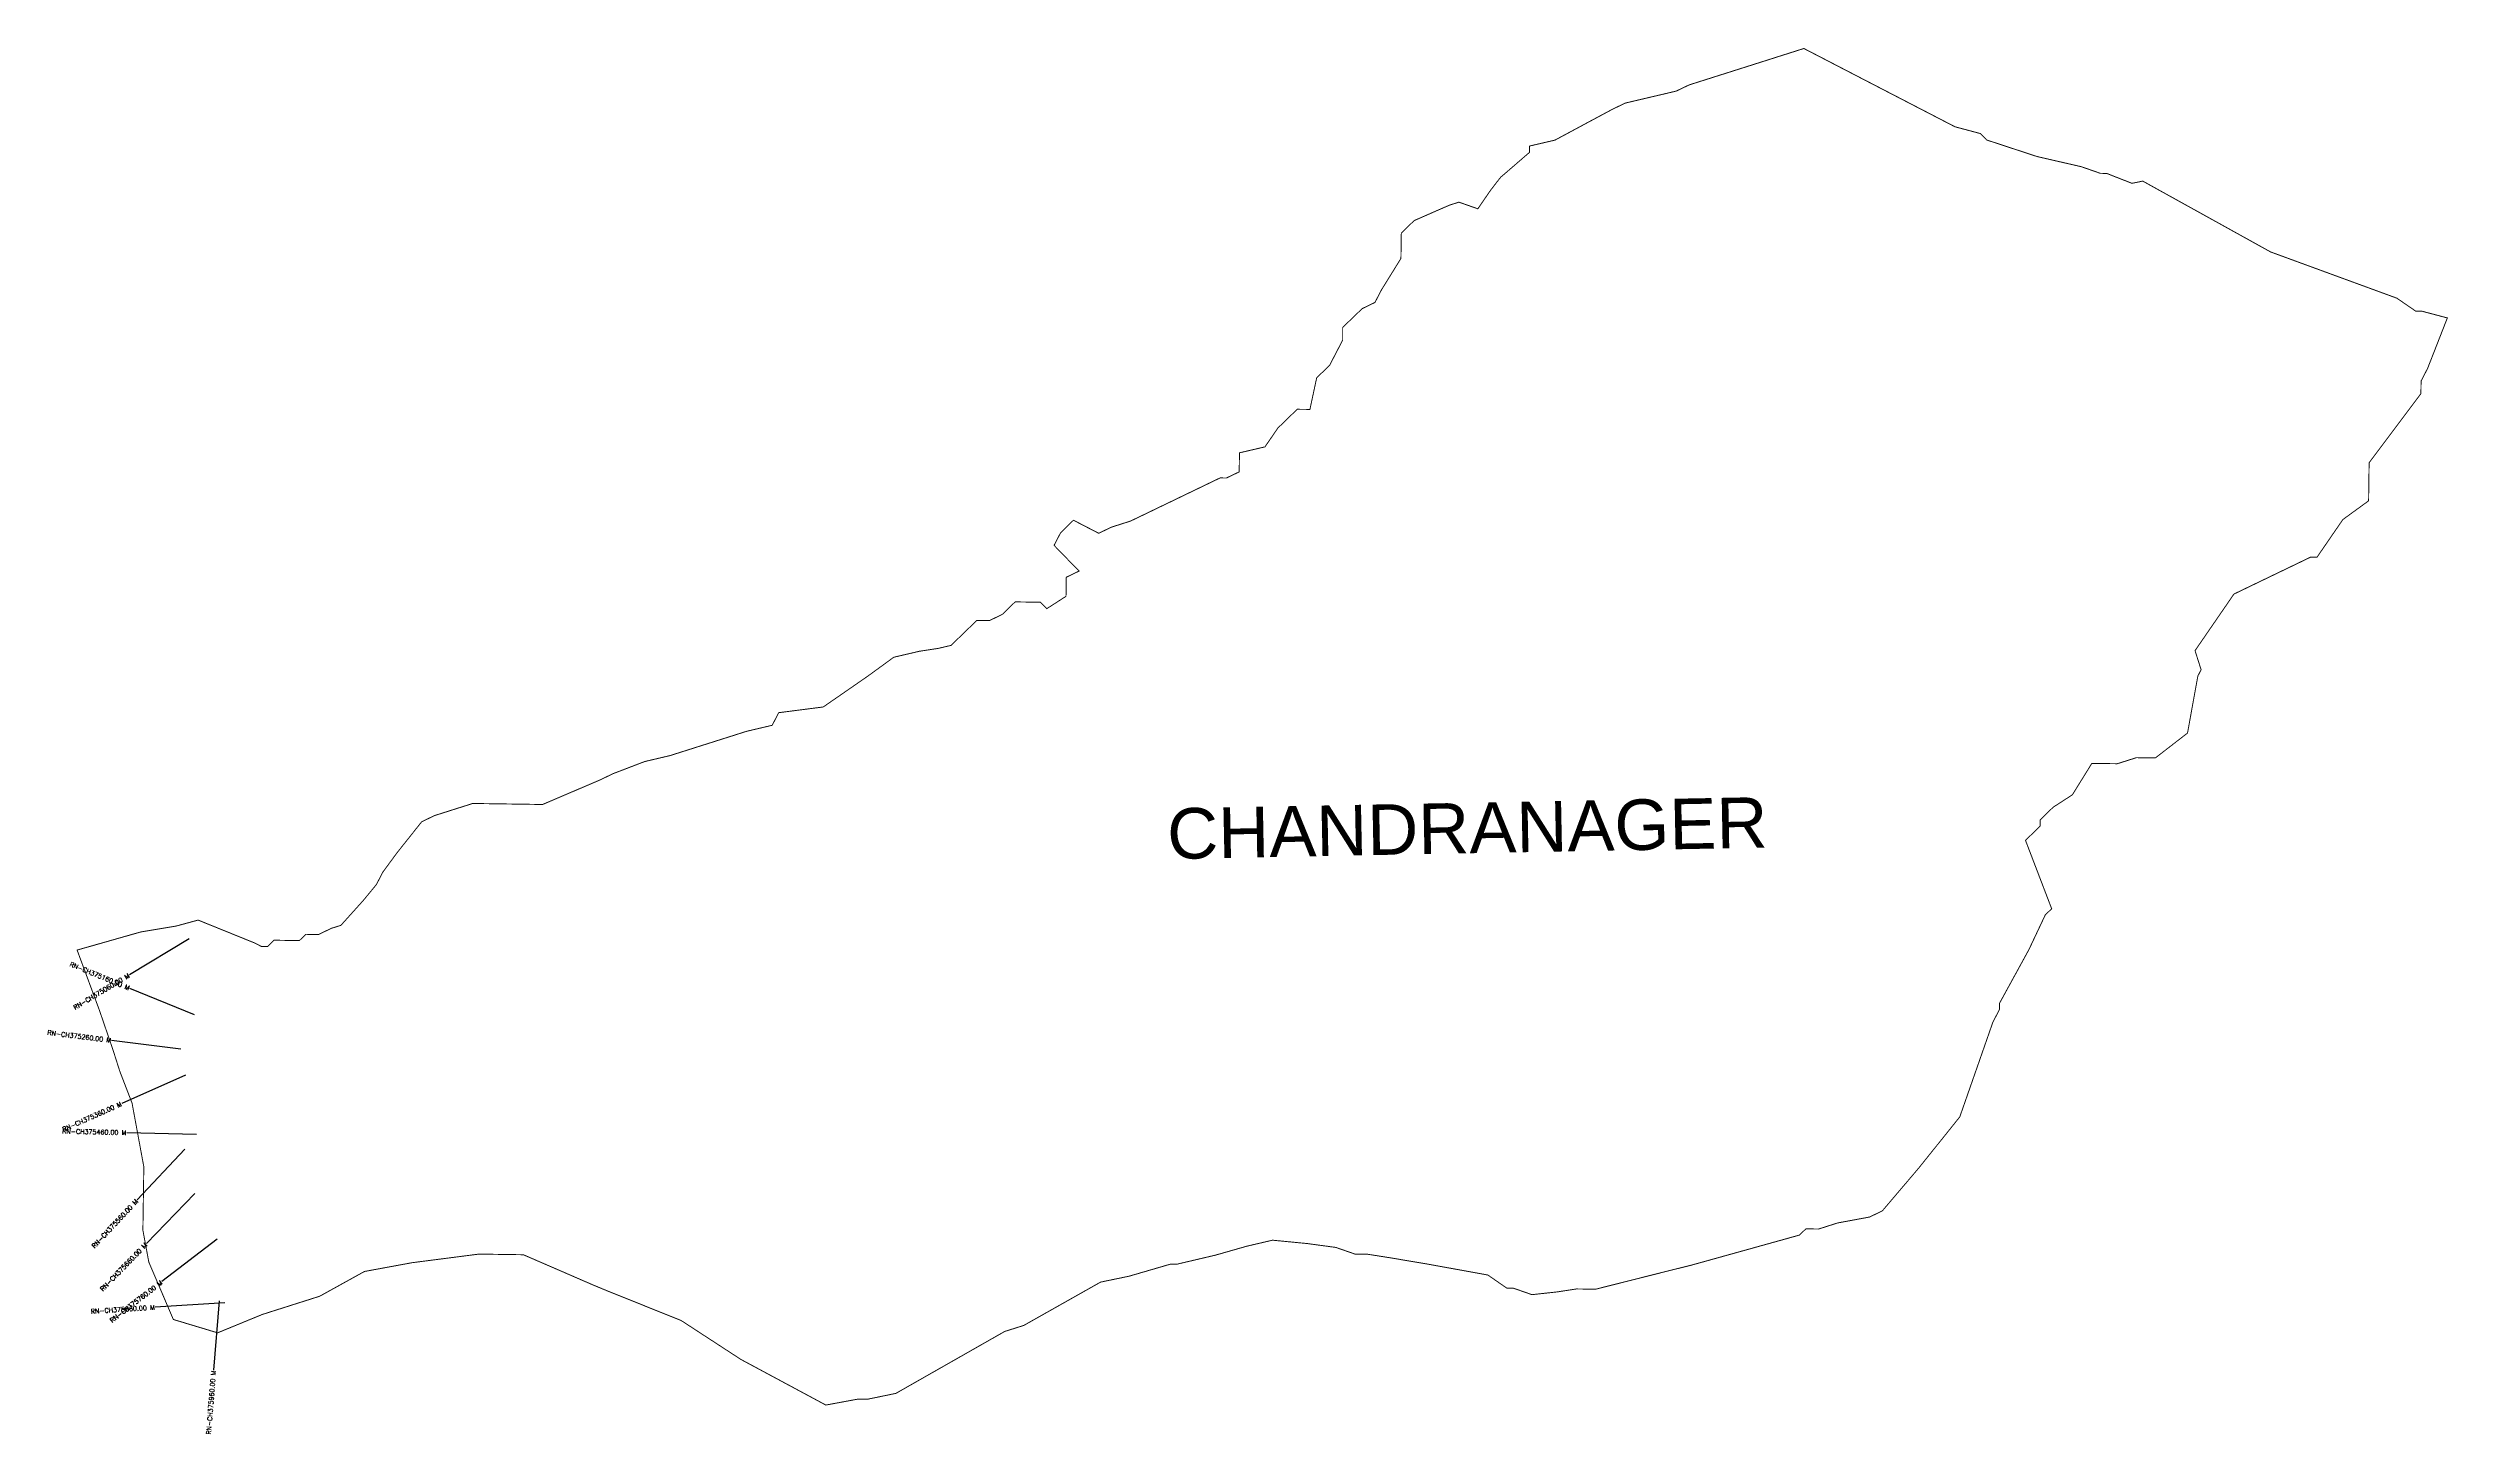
# Model space of a CAD drawing. Header units: metres. Extents: x 301305 to 306467, y 1961151 to 1964133.
import ezdxf
from ezdxf.enums import TextEntityAlignment as Align

# ---------------------------------------------------------------- set-up
doc = ezdxf.new("R2010")
doc.units = ezdxf.units.M
doc.header["$MEASUREMENT"] = 0
for name, color, linetype in [('CS', 134, 'Continuous'), ('CSMark', 6, 'Continuous'), ('VILLAGE NAME', 250, 'Continuous')]:
    doc.layers.add(name, color=color, linetype=linetype)
doc.styles.get("Standard").update_dxf_attribs({"font": 'simplex.shx'})

msp = doc.modelspace()

# ---------------------------------------------------------------- linework, layer by layer
at = {"color": 6, "const_width": 2, "flags": 128}
msp.add_lwpolyline([(301367.5, 1962191.9), (301504.6, 1962230.9), (301579.9, 1962243.4), (301627.8, 1962256.4), (301750, 1962206.9), (301763.6, 1962199.8), (301777.2, 1962199.6), (301791.1, 1962213.1), (301845.6, 1962212.3), (301859.5, 1962225.7), (301886.8, 1962225.4), (301914.3, 1962238.6), (301934.9, 1962245.1), (301974.5, 1962289.1), (301983.4, 1962299), (302011.2, 1962332.8), (302025.3, 1962359.9), (302056.1, 1962401.8), (302108.7, 1962467.9), (302136.2, 1962481.2), (302218.5, 1962507.3), (302368.7, 1962505.1), (302492.3, 1962557.9), (302519.8, 1962571.2), (302588.4, 1962597.5), (302643.2, 1962610.4), (302807.8, 1962662.6), (302862.6, 1962675.5), (302876.6, 1962702.6), (302972.4, 1962714.9), (303020.7, 1962748.3), (303068.9, 1962781.7), (303124.1, 1962821.9), (303166.6, 1962831.8), (303178.9, 1962834.7), (303220, 1962841), (303247.3, 1962847.4), (303302.8, 1962901.2), (303330.1, 1962900.8), (303357.5, 1962914.1), (303385.2, 1962941), (303439.8, 1962940.2), (303453.3, 1962926.4), (303494.6, 1962953), (303495.2, 1962994), (303522.7, 1963007.3), (303468.9, 1963062.6), (303483, 1963089.8), (303510.6, 1963116.7), (303564.9, 1963088.6), (303592.4, 1963101.8), (303633.5, 1963114.9), (303657.2, 1963126.3), (303688.5, 1963141.4), (303726.7, 1963159.8), (303826, 1963207.7), (303839.6, 1963207.5), (303867.1, 1963220.7), (303867.7, 1963261.7), (303922.5, 1963274.5), (303950.4, 1963315.1), (303991.9, 1963355.4), (304019.2, 1963355.1), (304033.8, 1963423.1), (304061.6, 1963450), (304089.7, 1963504.2), (304089.7, 1963531.5), (304131.6, 1963571.9), (304159.1, 1963585.2), (304173.1, 1963612.2), (304215, 1963679.9), (304215.8, 1963734.5), (304243.5, 1963761.4), (304248.9, 1963763.7), (304268.5, 1963772.3), (304291.7, 1963782.5), (304319.1, 1963794.4), (304339.7, 1963801), (304380.4, 1963786.7), (304408.3, 1963827.3), (304429.2, 1963854.3), (304491.4, 1963908), (304491.6, 1963921.7), (304546.4, 1963934.5), (304608.3, 1963967.8), (304670.2, 1964001), (304697.7, 1964014.2), (304782, 1964034), (304807.3, 1964040), (304834.8, 1964053.2), (304965.3, 1964094.6), (305081.7, 1964131.6), (305255.7, 1964041.4), (305406.9, 1963963.1), (305461.3, 1963948.6), (305474.8, 1963934.8), (305583.5, 1963899.1), (305678.7, 1963877.2), (305719.5, 1963863), (305733.1, 1963862.8), (305787.4, 1963841.5), (305810.6, 1963846.3), (306085.6, 1963693.9), (306357.2, 1963594.4), (306397.8, 1963566.5), (306411.5, 1963566.3), (306465.8, 1963551.9), (306423.3, 1963443.3), (306409.3, 1963416.2), (306408.9, 1963388.9), (306297.5, 1963240.3), (306296.4, 1963158.4), (306241.1, 1963118.2), (306185.4, 1963037.1), (306171.7, 1963037.3), (306006.7, 1962957.8), (305923.1, 1962836.1), (305936.1, 1962795), (305929.1, 1962781.4), (305906.9, 1962658.8), (305837.8, 1962605.3), (305796.9, 1962605.8), (305755.8, 1962592.8), (305701.1, 1962593.5), (305659.2, 1962525.9), (305617.9, 1962499.2), (305590.2, 1962472.3), (305590, 1962458.7), (305558.4, 1962427.9), (305614.7, 1962280.8), (305600.9, 1962267.4), (305565.7, 1962192.8), (305502.6, 1962077.6), (305502.4, 1962064), (305488.3, 1962036.9), (305417.1, 1961833.1), (305375.6, 1961781.3), (305329.2, 1961723.4), (305250.4, 1961630.7), (305222.9, 1961617.5), (305154.4, 1961604.8), (305113.3, 1961591.7), (305086, 1961592.1), (305072.2, 1961578.7), (304839.1, 1961513.8), (304794.6, 1961502.8), (304633.6, 1961462.2), (304606.9, 1961462.6), (304592.6, 1961462.8), (304551.6, 1961456.5), (304496.9, 1961450.5), (304456.1, 1961464.7), (304442.5, 1961464.7), (304401.9, 1961492.8), (304272.2, 1961516.3), (304190.9, 1961530), (304143.2, 1961537.5), (304115.9, 1961537.9), (304075.1, 1961552.1), (304014.1, 1961560.4), (303938.8, 1961567.7), (303884, 1961554.9), (303815.5, 1961535.4), (303733.3, 1961516.1), (303719.7, 1961516.3), (303675.1, 1961503.3), (303630.5, 1961490.3), (303568.9, 1961477.5), (303403.7, 1961384.3), (303362.6, 1961371.3), (303128.6, 1961238.1), (303067, 1961225.4), (303046.5, 1961225.7), (302978, 1961213), (302795.2, 1961311.2), (302666.6, 1961395), (302509.5, 1961458), (302476.5, 1961471.7), (302408.8, 1961501.1), (302327.4, 1961536.4), (302231.9, 1961537.8), (302088.2, 1961519.3), (301985.6, 1961500.4), (301889.2, 1961447.1), (301765.8, 1961407.9), (301669.7, 1961368.4), (301574.5, 1961397.1), (301521.7, 1961520.7), (301509, 1961589.1), (301511, 1961725.6), (301485.7, 1961862.5), (301459.3, 1961931.2), (301445.4, 1961974.9), (301415.9, 1962061.2), (301367.5, 1962191.9)], dxfattribs=at)
at = {"layer": 'CS'}
for p, q in [((301608.5, 1962216), (301479.9, 1962138.8)), ((301619.7, 1962052.5), (301480.9, 1962109.5)), ((301590.6, 1961978.7), (301441.7, 1961997.4)), ((301600.5, 1961922.9), (301463.5, 1961861.8)), ((301624.5, 1961795.3), (301474.5, 1961798.8)), ((301599.3, 1961763.7), (301496.7, 1961654.2)), ((301620.9, 1961667.9), (301516.5, 1961560.3)), ((301668.5, 1961570.2), (301549.8, 1961478.5)), ((301685.3, 1961432.8), (301535.6, 1961423.3)), ((301672.9, 1961437.5), (301661.1, 1961288))]:
    msp.add_line(p, q, dxfattribs=at)

# ---------------------------------------------------------------- texts
at = {"layer": 'CSMark'}
for s, rotation, p in [('RN-CH375160.00 M', 337.6948, (301480, 1962109.8)), ('RN-CH375060.00 M', 30.9796, (301479.1, 1962138.3)), ('RN-CH375260.00 M', 352.8695, (301440.7, 1961997.5)), ('RN-CH375360.00 M', 24.0509, (301462.6, 1961861.4)), ('RN-CH375460.00 M', 358.6296, (301473.5, 1961798.9)), ('RN-CH375560.00 M', 46.8398, (301496, 1961653.5)), ('RN-CH375660.00 M', 45.8853, (301515.8, 1961559.5)), ('RN-CH375760.00 M', 37.711, (301549.1, 1961477.9)), ('RN-CH375860.00 M', 3.6264, (301534.6, 1961423.2)), ('RN-CH375960.00 M', 85.495, (301661, 1961287))]:
    msp.add_text(s, height=10, rotation=rotation, dxfattribs=at).set_placement(p, align=Align.MIDDLE_RIGHT)
at = {"layer": 'VILLAGE NAME', "insert": (303711.1, 1962496.4), "char_height": 108.748, "attachment_point": 1, "rotation": 1.1028}
msp.add_mtext_dynamic_manual_height_columns('{\\fArial|b0|i0|c0|p34;CHANDRANAGER}', width=1571.314, gutter_width=543.7, heights=[0], dxfattribs=at)

doc.saveas('drawing.dxf')
